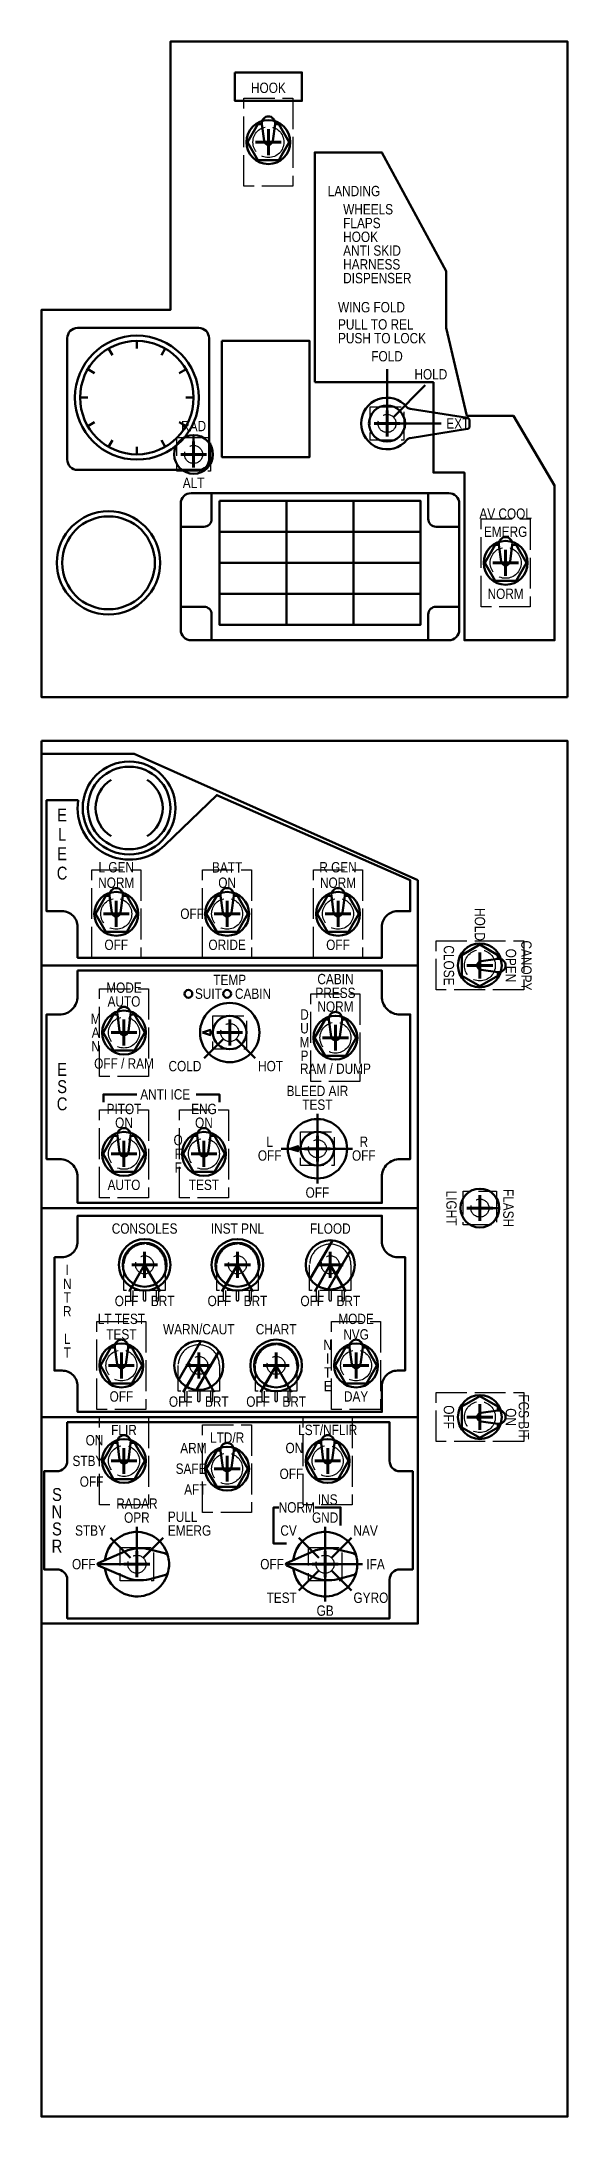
# Model space of a CAD drawing. Header units: millimetres. Extents: x -478 to 619, y -820 to 315.
# Drawn here: x 415 to 619, y -652 to 152 of the extents above; entities that cross this region are included whole.
import ezdxf

# ---------------------------------------------------------------- set-up
doc = ezdxf.new("R2010")
doc.units = ezdxf.units.MM
doc.header["$PDMODE"] = 2
doc.header["$PDSIZE"] = 5
doc.linetypes.add('ACAD_ISO02W100', pattern=[15, 12, -3])
for name, color, linetype, lineweight, true_color in [('CutTier1', 7, 'Continuous', 50, 0x000000), ('SwBack', 9, 'ACAD_ISO02W100', 25, 0xc0c0c0), ('SwCenter', 9, 'Continuous', 200, 0xc0c0c0), ('SwDrill', 9, 'ACAD_ISO02W100', 25, 0xc0c0c0), ('SwFront', 1, 'Continuous', 50, 0xff0000), ('SwitchTier1', 7, 'Continuous', 25, 0x000000), ('TextTier1', 5, 'Continuous', 50, 0x0000ff)]:
    doc.layers.add(name, color=color, linetype=linetype, lineweight=lineweight, true_color=true_color)
doc.styles.add('textstyle125', font='')
doc.styles.add('textstyle126', font='')
doc.styles.add('textstyle127', font='')
doc.styles.add('textstyle128', font='')
doc.styles.add('textstyle129', font='')
doc.styles.add('textstyle130', font='')
doc.styles.add('textstyle131', font='')
doc.styles.add('textstyle132', font='')
doc.styles.add('textstyle133', font='')
doc.styles.add('textstyle134', font='')
doc.styles.add('textstyle135', font='')
doc.styles.add('textstyle136', font='')
doc.styles.add('textstyle137', font='')
doc.styles.add('textstyle138', font='')
doc.styles.add('textstyle139', font='')
doc.styles.add('textstyle140', font='')
doc.styles.add('textstyle141', font='')
doc.styles.add('textstyle142', font='')
doc.styles.add('textstyle143', font='')
doc.styles.add('textstyle144', font='')
doc.styles.add('textstyle145', font='')
doc.styles.add('textstyle146', font='')
doc.styles.add('textstyle147', font='')
doc.styles.add('textstyle148', font='')
doc.styles.add('textstyle149', font='')
doc.styles.add('textstyle150', font='')
doc.styles.add('textstyle151', font='')
doc.styles.add('textstyle152', font='')
doc.styles.add('textstyle153', font='')
doc.styles.add('textstyle154', font='')
doc.styles.add('textstyle155', font='')
doc.styles.add('textstyle156', font='')
doc.styles.add('textstyle157', font='')
doc.styles.add('textstyle158', font='')
doc.styles.add('textstyle159', font='')
doc.styles.add('textstyle160', font='')
doc.styles.add('textstyle161', font='')
doc.styles.add('textstyle162', font='')
doc.styles.add('textstyle163', font='')
doc.styles.add('textstyle164', font='')
doc.styles.add('textstyle165', font='')
doc.styles.add('textstyle166', font='')
doc.styles.add('textstyle167', font='')
doc.styles.add('textstyle168', font='')
doc.styles.add('textstyle169', font='')
doc.styles.add('textstyle170', font='')
doc.styles.add('textstyle171', font='')
doc.styles.add('textstyle172', font='')
doc.styles.add('textstyle173', font='')
doc.styles.add('textstyle174', font='')
doc.styles.add('textstyle175', font='')
doc.styles.add('textstyle176', font='')
doc.styles.add('textstyle177', font='')
doc.styles.add('textstyle178', font='')
doc.styles.add('textstyle179', font='')
doc.styles.add('textstyle180', font='')
doc.styles.add('textstyle181', font='')
doc.styles.add('textstyle182', font='')
doc.styles.add('textstyle183', font='')
doc.styles.add('textstyle184', font='')
doc.styles.add('textstyle185', font='')
doc.styles.add('textstyle186', font='')
doc.styles.add('textstyle187', font='')
doc.styles.add('textstyle188', font='')
doc.styles.add('textstyle189', font='')
doc.styles.add('textstyle190', font='')
doc.styles.add('textstyle229', font='')
doc.styles.add('textstyle230', font='')
doc.styles.add('textstyle231', font='')
doc.styles.add('textstyle232', font='')
doc.styles.add('textstyle233', font='')
doc.styles.add('textstyle234', font='')
doc.styles.add('textstyle235', font='')
doc.styles.add('textstyle236', font='')
doc.styles.add('textstyle238', font='')
doc.styles.add('textstyle239', font='')
doc.styles.add('textstyle304', font='')
doc.styles.add('textstyle305', font='')
doc.styles.add('textstyle308', font='')
doc.styles.add('textstyle309', font='')
doc.styles.add('textstyle310', font='')
doc.styles.add('textstyle312', font='')
doc.styles.add('textstyle5', font='')
doc.styles.add('textstyle6', font='')
doc.styles.add('textstyle7', font='')
doc.styles.add('textstyle83', font='')
doc.styles.add('textstyle84', font='')
doc.styles.add('textstyle85', font='')
doc.styles.add('textstyle86', font='')
doc.styles.add('textstyle87', font='')
doc.styles.add('textstyle88', font='')
doc.styles.add('textstyle89', font='')
doc.styles.add('textstyle93', font='')
doc.styles.add('textstyle94', font='')
doc.styles.add('textstyle95', font='')
doc.styles.add('textstyle96', font='')
doc.styles.add('textstyle97', font='')
doc.styles.add('textstyle98', font='')
doc.styles.get('textstyle125').set_extended_font_data('Arial Narrow')
doc.styles.get('textstyle126').set_extended_font_data('Arial Narrow')
doc.styles.get('textstyle127').set_extended_font_data('Arial Narrow')
doc.styles.get('textstyle128').set_extended_font_data('Arial Narrow')
doc.styles.get('textstyle129').set_extended_font_data('Arial Narrow')
doc.styles.get('textstyle130').set_extended_font_data('Arial Narrow')
doc.styles.get('textstyle131').set_extended_font_data('Arial Narrow')
doc.styles.get('textstyle132').set_extended_font_data('Arial Narrow')
doc.styles.get('textstyle133').set_extended_font_data('Arial Narrow')
doc.styles.get('textstyle134').set_extended_font_data('Arial Narrow')
doc.styles.get('textstyle135').set_extended_font_data('Arial Narrow')
doc.styles.get('textstyle136').set_extended_font_data('Arial Narrow')
doc.styles.get('textstyle137').set_extended_font_data('Arial Narrow')
doc.styles.get('textstyle138').set_extended_font_data('Arial Narrow')
doc.styles.get('textstyle139').set_extended_font_data('Arial Narrow')
doc.styles.get('textstyle140').set_extended_font_data('Arial Narrow')
doc.styles.get('textstyle141').set_extended_font_data('Arial Narrow')
doc.styles.get('textstyle142').set_extended_font_data('Arial Narrow')
doc.styles.get('textstyle143').set_extended_font_data('Arial Narrow')
doc.styles.get('textstyle144').set_extended_font_data('Arial Narrow')
doc.styles.get('textstyle145').set_extended_font_data('Arial Narrow')
doc.styles.get('textstyle146').set_extended_font_data('Arial Narrow')
doc.styles.get('textstyle147').set_extended_font_data('Arial Narrow')
doc.styles.get('textstyle148').set_extended_font_data('Arial Narrow')
doc.styles.get('textstyle149').set_extended_font_data('Arial Narrow')
doc.styles.get('textstyle150').set_extended_font_data('Arial Narrow')
doc.styles.get('textstyle151').set_extended_font_data('Arial Narrow')
doc.styles.get('textstyle152').set_extended_font_data('Arial Narrow')
doc.styles.get('textstyle153').set_extended_font_data('Arial Narrow')
doc.styles.get('textstyle154').set_extended_font_data('Arial Narrow')
doc.styles.get('textstyle155').set_extended_font_data('Arial Narrow')
doc.styles.get('textstyle156').set_extended_font_data('Arial Narrow')
doc.styles.get('textstyle157').set_extended_font_data('Arial Narrow')
doc.styles.get('textstyle158').set_extended_font_data('Arial Narrow')
doc.styles.get('textstyle159').set_extended_font_data('Arial Narrow')
doc.styles.get('textstyle160').set_extended_font_data('Arial Narrow')
doc.styles.get('textstyle161').set_extended_font_data('Arial Narrow')
doc.styles.get('textstyle162').set_extended_font_data('Arial Narrow')
doc.styles.get('textstyle163').set_extended_font_data('Arial Narrow')
doc.styles.get('textstyle164').set_extended_font_data('Arial Narrow')
doc.styles.get('textstyle165').set_extended_font_data('Arial Narrow')
doc.styles.get('textstyle166').set_extended_font_data('Arial Narrow')
doc.styles.get('textstyle167').set_extended_font_data('Arial Narrow')
doc.styles.get('textstyle168').set_extended_font_data('Arial Narrow')
doc.styles.get('textstyle169').set_extended_font_data('Arial Narrow')
doc.styles.get('textstyle170').set_extended_font_data('Arial Narrow')
doc.styles.get('textstyle171').set_extended_font_data('Arial Narrow')
doc.styles.get('textstyle172').set_extended_font_data('Arial Narrow')
doc.styles.get('textstyle173').set_extended_font_data('Arial Narrow')
doc.styles.get('textstyle174').set_extended_font_data('Arial Narrow')
doc.styles.get('textstyle175').set_extended_font_data('Arial Narrow')
doc.styles.get('textstyle176').set_extended_font_data('Arial Narrow')
doc.styles.get('textstyle177').set_extended_font_data('Arial Narrow')
doc.styles.get('textstyle178').set_extended_font_data('Arial Narrow')
doc.styles.get('textstyle179').set_extended_font_data('Arial Narrow')
doc.styles.get('textstyle180').set_extended_font_data('Arial Narrow')
doc.styles.get('textstyle181').set_extended_font_data('Arial Narrow')
doc.styles.get('textstyle182').set_extended_font_data('Arial Narrow')
doc.styles.get('textstyle183').set_extended_font_data('Arial Narrow')
doc.styles.get('textstyle184').set_extended_font_data('Arial Narrow')
doc.styles.get('textstyle185').set_extended_font_data('Arial Narrow')
doc.styles.get('textstyle186').set_extended_font_data('Arial Narrow')
doc.styles.get('textstyle187').set_extended_font_data('Arial Narrow')
doc.styles.get('textstyle188').set_extended_font_data('Arial Narrow')
doc.styles.get('textstyle189').set_extended_font_data('Arial Narrow')
doc.styles.get('textstyle190').set_extended_font_data('Arial Narrow')
doc.styles.get('textstyle229').set_extended_font_data('Arial Narrow')
doc.styles.get('textstyle230').set_extended_font_data('Arial Narrow')
doc.styles.get('textstyle231').set_extended_font_data('Arial Narrow')
doc.styles.get('textstyle232').set_extended_font_data('Arial Narrow')
doc.styles.get('textstyle233').set_extended_font_data('Arial Narrow')
doc.styles.get('textstyle234').set_extended_font_data('Arial Narrow')
doc.styles.get('textstyle235').set_extended_font_data('Arial Narrow')
doc.styles.get('textstyle236').set_extended_font_data('Arial Narrow')
doc.styles.get('textstyle238').set_extended_font_data('Arial Narrow')
doc.styles.get('textstyle239').set_extended_font_data('Arial Narrow')
doc.styles.get('textstyle304').set_extended_font_data('Arial Narrow')
doc.styles.get('textstyle305').set_extended_font_data('Arial Narrow')
doc.styles.get('textstyle308').set_extended_font_data('Arial Narrow')
doc.styles.get('textstyle309').set_extended_font_data('Arial Narrow')
doc.styles.get('textstyle310').set_extended_font_data('Arial Narrow')
doc.styles.get('textstyle312').set_extended_font_data('Arial Narrow')
doc.styles.get('textstyle5').set_extended_font_data('Arial Narrow')
doc.styles.get('textstyle6').set_extended_font_data('Arial Narrow')
doc.styles.get('textstyle7').set_extended_font_data('Arial Narrow')
doc.styles.get('textstyle83').set_extended_font_data('Arial Narrow')
doc.styles.get('textstyle84').set_extended_font_data('Arial Narrow')
doc.styles.get('textstyle85').set_extended_font_data('Arial Narrow')
doc.styles.get('textstyle86').set_extended_font_data('Arial Narrow')
doc.styles.get('textstyle87').set_extended_font_data('Arial Narrow')
doc.styles.get('textstyle88').set_extended_font_data('Arial Narrow')
doc.styles.get('textstyle89').set_extended_font_data('Arial Narrow')
doc.styles.get('textstyle93').set_extended_font_data('Arial Narrow')
doc.styles.get('textstyle94').set_extended_font_data('Arial Narrow')
doc.styles.get('textstyle95').set_extended_font_data('Arial Narrow')
doc.styles.get('textstyle96').set_extended_font_data('Arial Narrow')
doc.styles.get('textstyle97').set_extended_font_data('Arial Narrow')
doc.styles.get('textstyle98').set_extended_font_data('Arial Narrow')

msp = doc.modelspace()

# ---------------------------------------------------------------- texts
at = {"layer": 'TextTier1'}
for s, insert, char_height, attachment_point, line_spacing_factor, style in [('HOOK', (503, 132), 4, 8, 0.8, 'textstyle98'), ('LANDING', (526, 92), 4, 7, 0.8, 'textstyle88'), ('WHEELS\\PFLAPS\\PHOOK\\PANTI SKID\\PHARNESS\\PDISPENSER', (532, 89), 4, 1, 0.8, 'textstyle84'), ('WING FOLD', (530, 47), 4, 7, 0.8, 'textstyle83'), ('PULL TO REL\\PPUSH TO LOCK', (530, 35), 4, 7, 0.8, 'textstyle86'), ('FOLD', (549, 28), 4, 8, 0.8, 'textstyle97'), ('HOLD', (566, 21), 4, 8, 0.8, 'textstyle89'), ('RAD', (474, 1), 4, 8, 0.8, 'textstyle93'), ('EXT', (572, 4), 4, 4, 0.8, 'textstyle87'), ('ALT', (474, -17), 4, 2, 0.8, 'textstyle94'), ('AV COOL', (595, -33), 4, 8, 0.8, 'textstyle96'), ('EMERG', (595, -40), 4, 8, 0.8, 'textstyle95'), ('NORM', (595, -60), 4, 2, 0.8, 'textstyle85'), ('E\\PL\\PE\\PC', (423, -159), 5, 5, 0.9, 'textstyle140'), ('L GEN', (444, -170), 4, 8, 0.8, 'textstyle165'), ('BATT', (487, -170), 4, 8, 0.8, 'textstyle164'), ('R GEN', (530, -170), 4, 8, 0.8, 'textstyle162'), ('NORM', (444, -176), 4, 8, 0.8, 'textstyle138'), ('ON', (487, -176), 4, 8, 0.8, 'textstyle137'), ('NORM', (530, -176), 4, 8, 0.8, 'textstyle135'), ('OFF', (478, -186), 4, 6, 0.8, 'textstyle152'), ('OFF', (444, -196), 4, 2, 0.8, 'textstyle154'), ('ORIDE', (487, -196), 4, 2, 0.8, 'textstyle157'), ('OFF', (530, -196), 4, 2, 0.8, 'textstyle155'), ('MODE\\PAUTO', (447, -222), 4, 8, 0.8, 'textstyle136'), ('TEMP\\P  SUIT    CABIN', (488, -219), 4, 8, 0.8, 'textstyle6'), ('CABIN\\PPRESS\\PNORM', (529, -224), 4, 8, 0.8, 'textstyle160'), ('M\\PA\\PN', (436, -232), 4, 5, 0.8, 'textstyle153'), ('D\\PU\\PM\\PP', (517, -233), 4, 5, 0.8, 'textstyle150'), ('E\\PS\\PC', (423, -253), 5, 5, 0.8, 'textstyle156'), ('OFF / RAM', (447, -242), 4, 2, 0.8, 'textstyle177'), ('COLD', (477, -243), 4, 3, 0.8, 'textstyle7'), ('HOT', (499, -243), 4, 1, 0.8, 'textstyle5'), ('RAM / DUMP', (529, -244), 4, 2, 0.8, 'textstyle178'), ('ANTI ICE', (463, -258), 4, 8, 0.8, 'textstyle159'), ('BLEED AIR\\PTEST', (522, -262), 4, 8, 0.8, 'textstyle132'), ('PITOT\\PON', (447, -269), 4, 8, 0.8, 'textstyle161'), ('ENG\\PON', (478, -269), 4, 8, 0.8, 'textstyle158'), ('O\\PF\\PF', (468, -279), 4, 5, 0.8, 'textstyle151'), ('L\\POFF', (503.5, -277), 4, 5, 0.8, 'textstyle182'), ('R\\POFF', (540, -277), 4, 5, 0.8, 'textstyle181'), ('AUTO', (447, -289), 4, 2, 0.8, 'textstyle175'), ('TEST', (478, -289), 4, 2, 0.8, 'textstyle176'), ('OFF', (522, -292), 4, 2, 0.8, 'textstyle147'), ('CONSOLES', (455, -310), 4, 8, 0.8, 'textstyle133'), ('INST PNL', (491, -310), 4, 8, 0.8, 'textstyle134'), ('FLOOD', (527, -310), 4, 8, 0.8, 'textstyle131'), ('I\\PN\\PT\\PR\\P\\PL\\PT', (425, -340), 4, 5, 0.8, 'textstyle141'), ('OFF', (448, -334), 4, 2, 0.8, 'textstyle231'), ('BRT', (462, -334), 4, 2, 0.8, 'textstyle232'), ('OFF', (484, -334), 4, 2, 0.8, 'textstyle235'), ('BRT', (498, -334), 4, 2, 0.8, 'textstyle236'), ('OFF', (520, -334), 4, 2, 0.8, 'textstyle230'), ('BRT', (534, -334), 4, 2, 0.8, 'textstyle238'), ('LT TEST', (446, -345), 4, 8, 0.8, 'textstyle126'), ('WARN/CAUT', (476, -349), 4, 8, 0.8, 'textstyle129'), ('CHART', (506, -349), 4, 8, 0.8, 'textstyle130'), ('MODE', (537, -345), 4, 8, 0.8, 'textstyle128'), ('TEST', (446, -351), 4, 8, 0.8, 'textstyle125'), ('N\\PI\\PT\\PE', (526, -361), 4, 5, 0.8, 'textstyle146'), ('NVG', (537, -351), 4, 8, 0.8, 'textstyle127'), ('OFF', (446, -371), 4, 2, 0.8, 'textstyle148'), ('OFF', (469, -373), 4, 2, 0.8, 'textstyle234'), ('BRT', (483, -373), 4, 2, 0.8, 'textstyle239'), ('OFF', (499, -373), 4, 2, 0.8, 'textstyle229'), ('BRT', (513, -373), 4, 2, 0.8, 'textstyle233'), ('DAY', (537, -371), 4, 2, 0.8, 'textstyle149'), ('ON\\PSTBY \\POFF', (439, -398), 4, 6, 1.2, 'textstyle304'), ('ARM\\PSAFE  \\PAFT', (479, -401), 4, 6, 1.2, 'textstyle305'), ('ON\\POFF', (516.5, -398), 4, 6, 1.5, 'textstyle310'), ('S\\PN\\PS\\PR', (421, -421), 5, 5, 0.8, 'textstyle139'), ('RADAR', (452, -416.5), 4, 8, 0.8, 'textstyle168'), ('OPR', (452, -422), 4, 8, 0.8, 'textstyle163'), ('PULL\\PEMERG', (464, -427), 4, 7, 0.8, 'textstyle185'), ('NORM', (514, -416), 4, 5, 0.8, 'textstyle167'), ('GND', (525, -422), 4, 8, 0.8, 'textstyle169'), ('INS', (526, -415), 4, 8, 0.8, 'textstyle172'), ('STBY', (440, -427), 4, 9, 0.8, 'textstyle180'), ('CV', (514, -427), 4, 9, 0.8, 'textstyle183'), ('NAV', (536, -427), 4, 7, 0.8, 'textstyle184'), ('OFF', (436, -438), 4, 6, 0.8, 'textstyle179'), ('OFF', (509, -438), 4, 6, 0.8, 'textstyle186'), ('IFA', (541, -438), 4, 4, 0.8, 'textstyle189'), ('TEST', (514, -449), 4, 3, 0.8, 'textstyle187'), ('GYRO', (536, -449), 4, 1, 0.8, 'textstyle190'), ('GB', (525, -454), 4, 2, 0.8, 'textstyle166')]:
    msp.add_mtext(s, dxfattribs=dict(at, insert=insert, char_height=char_height, attachment_point=attachment_point, line_spacing_factor=line_spacing_factor, style=style))
at = {"layer": 'TextTier1', "char_height": 4, "rotation": 270, "line_spacing_factor": 0.8}
for s, insert, attachment_point, style in [('HOLD', (585, -196.5), 6, 'textstyle145'), ('CLOSE', (575, -206), 2, 'textstyle188'), ('OPEN', (595, -206), 8, 'textstyle171'), ('CANOPY', (601, -206), 8, 'textstyle144'), ('LIGHT', (576, -300), 2, 'textstyle170'), ('FLASH', (594, -300), 8, 'textstyle173'), ('OFF', (575, -381), 2, 'textstyle174'), ('ON', (595, -381), 8, 'textstyle142'), ('FCS BIT', (600, -381), 8, 'textstyle143')]:
    msp.add_mtext(s, dxfattribs=dict(at, insert=insert, attachment_point=attachment_point, style=style))
at = {"layer": 'TextTier1', "char_height": 4}
for s, insert, attachment_point, style in [('FLIR', (447, -386), 5, 'textstyle308'), ('LST/NFLIR', (526, -386), 5, 'textstyle312'), ('LTD/R', (487, -391), 8, 'textstyle309')]:
    msp.add_mtext(s, dxfattribs=dict(at, insert=insert, attachment_point=attachment_point, style=style))

# ---------------------------------------------------------------- blocks, each defined once
blk = doc.blocks.new('SwToggle')
at = {"layer": 'SwBack'}
blk.add_lwpolyline([(-9.5, 17), (9.5, 17), (9.5, -17), (-9.5, -17)], close=True, dxfattribs=at)
at = {"layer": 'SwCenter'}
blk.add_point((0, 0), dxfattribs=at)
at = {"layer": 'SwDrill'}
blk.add_circle((0, 0), 6, dxfattribs=at)
at = {"layer": 'SwFront'}
blk.add_lwpolyline([(0.09, 10), (-0.09, 10, -0.454489), (2.58, 6.94), (1.7, 0.47, -0.375053), (0.02, -1), (-0.02, -1, -0.375053), (-1.7, 0.47), (-2.58, 6.94, -0.454489), (0.09, 10)], format="xyb", dxfattribs=at)
blk.add_lwpolyline([(2.59, 7), (4.04, 7), (8.08, 0), (4.04, -7), (-4.04, -7), (-8.08, 0), (-4.04, 7), (-2.59, 7)], dxfattribs=at)
at = {"layer": 'TextTier1'}
blk.add_circle((0, 0), 8.5, dxfattribs=at)
blk = doc.blocks.new('SwEnc15mm')
at = {"layer": 'SwBack', "flags": 128}
blk.add_lwpolyline([(-6.5, 6.5), (6.5, 6.5), (6.5, -6.5), (-6.5, -6.5)], close=True, dxfattribs=at)
at = {"layer": 'SwCenter'}
blk.add_point((0, 0), dxfattribs=at)
at = {"layer": 'SwDrill'}
blk.add_circle((0, 0), 3.5, dxfattribs=at)
at = {"layer": 'SwFront'}
blk.add_line((0, 7.5), (0, 3.75), dxfattribs=at)
blk.add_circle((0, 0), 7.5, dxfattribs=at)
blk = doc.blocks.new('SwEncWingFold')
at = {"layer": 'SwBack', "flags": 128}
blk.add_lwpolyline([(-6.5, 6.5), (6.5, 6.5), (6.5, -6.5), (-6.5, -6.5)], close=True, dxfattribs=at)
at = {"layer": 'SwCenter'}
blk.add_point((0, 0), dxfattribs=at)
at = {"layer": 'SwDrill'}
blk.add_circle((0, 0), 3.5, dxfattribs=at)
at = {"layer": 'SwFront'}
for p, q in [((31.16, 2.13), (8.94, 5.67)), ((32, 1.15), (32, -1.15)), ((31.16, -2.13), (8.94, -5.67))]:
    blk.add_line(p, q, dxfattribs=at)
blk.add_circle((0, 0), 7, dxfattribs=at)
for centre, radius, start, end in [((0, 0), 10, 39.5561, 320.4439), ((9.25, 7.64), 2, 219.5561, 260.96572), ((31, 1.15), 1, 0, 80.96572), ((9.25, -7.64), 2, 99.03428, 140.4439), ((31, -1.15), 1, 279.03428, 0)]:
    blk.add_arc(centre, radius, start, end, dxfattribs=at)
blk = doc.blocks.new('SwEnc23mm')
at = {"layer": 'SwBack', "flags": 128}
blk.add_lwpolyline([(-6.5, 6.5), (6.5, 6.5), (6.5, -6.5), (-6.5, -6.5)], close=True, dxfattribs=at)
at = {"layer": 'SwCenter'}
blk.add_point((0, 0), dxfattribs=at)
at = {"layer": 'SwDrill'}
blk.add_circle((0, 0), 3.5, dxfattribs=at)
at = {"layer": 'SwFront'}
blk.add_lwpolyline([(-10.5, 0), (-7.5, 1), (-7.5, -1), (-10.5, 0)], dxfattribs=at)
for radius in [11.5, 6.5]:
    blk.add_circle((0, 0), radius, dxfattribs=at)
blk = doc.blocks.new('SwPot19mmBar')
at = {"layer": 'SwBack'}
for points in [[(-8, -10), (-8, 0, -0.414214), (0, 8), (0, 8, -0.414214), (8, 0), (8, -10), (-8, -10)], [(-5.5, -10), (-5.5, -13.5, 0.414214), (-5, -14), (-5, -14, 0.414214), (-4.5, -13.5), (-4.5, -10)], [(-0.5, -10), (-0.5, -13.5, 0.414214), (0, -14), (0, -14, 0.414214), (0.5, -13.5), (0.5, -10)], [(4.49, -10.06), (4.49, -13.56, 0.414214), (4.99, -14.06), (4.99, -14.06, 0.414214), (5.49, -13.56), (5.49, -10.06)]]:
    blk.add_lwpolyline(points, format="xyb", dxfattribs=at)
at = {"layer": 'SwCenter'}
blk.add_point((0, 0), dxfattribs=at)
at = {"layer": 'SwDrill'}
blk.add_circle((0, 0), 3.5, dxfattribs=at)
at = {"layer": 'SwFront'}
for p, q in [((-7.77, -5.46), (0.84, 9.46)), ((-0.84, -9.46), (7.77, 5.46)), ((-4.75, -8.23), (-2.75, -4.76))]:
    blk.add_line(p, q, dxfattribs=at)
blk.add_circle((0, 0), 9.5, dxfattribs=at)
blk = doc.blocks.new('SwPot20mm')
at = {"layer": 'SwBack'}
for points in [[(-8, -10), (-8, 0, -0.414214), (0, 8), (0, 8, -0.414214), (8, 0), (8, -10), (-8, -10)], [(-5.5, -10), (-5.5, -13.5, 0.414214), (-5, -14), (-5, -14, 0.414214), (-4.5, -13.5), (-4.5, -10)], [(-0.5, -10), (-0.5, -13.5, 0.414214), (0, -14), (0, -14, 0.414214), (0.5, -13.5), (0.5, -10)], [(4.49, -10.06), (4.49, -13.56, 0.414214), (4.99, -14.06), (4.99, -14.06, 0.414214), (5.49, -13.56), (5.49, -10.06)]]:
    blk.add_lwpolyline(points, format="xyb", dxfattribs=at)
at = {"layer": 'SwCenter'}
blk.add_point((0, 0), dxfattribs=at)
at = {"layer": 'SwDrill'}
blk.add_circle((0, 0), 3.5, dxfattribs=at)
at = {"layer": 'SwFront'}
blk.add_line((-5, -8.66), (-3, -5.2), dxfattribs=at)
for radius in [10, 8.5]:
    blk.add_circle((0, 0), radius, dxfattribs=at)
blk = doc.blocks.new('SwEnc28mmPoint')
at = {"layer": 'SwBack', "flags": 128}
blk.add_lwpolyline([(-6.5, 6.5), (6.5, 6.5), (6.5, -6.5), (-6.5, -6.5)], close=True, dxfattribs=at)
at = {"layer": 'SwCenter'}
blk.add_point((0, 0), dxfattribs=at)
at = {"layer": 'SwDrill'}
blk.add_circle((0, 0), 3.5, dxfattribs=at)
at = {"layer": 'SwFront'}
for p, q in [((-15.25, 0), (-5, 0)), ((-14.95, 0.46), (-4.71, 4.94)), ((4.98, 5.74), (10.73, 4.28)), ((-14.95, -0.46), (-4.71, -4.94)), ((4.98, -5.74), (10.73, -4.28))]:
    blk.add_line(p, q, dxfattribs=at)
for centre, radius, start, end in [((0, 0), 12.5, 12.89982, 172.7623), ((-14.75, 0), 0.5, 113.62938, 246.37062), ((1.3, -8.8), 15, 75.78485, 113.62938), ((10.23, 2.34), 2, 12.89982, 75.78485), ((0, 0), 12.5, 347.10018, 12.89982), ((0, 0), 12.5, 187.2377, 347.10018), ((1.3, 8.8), 15, 246.37062, 284.21515), ((10.23, -2.34), 2, 284.21515, 347.10018)]:
    blk.add_arc(centre, radius, start, end, dxfattribs=at)

# ---------------------------------------------------------------- linework, layer by layer
at = {"layer": 'CutTier1'}
msp.add_lwpolyline([(619, -102), (415, -102), (415, 48), (465, 48), (465, 152), (619, 152)], close=True, dxfattribs=at)
at = {"layer": 'CutTier1', "flags": 128}
msp.add_lwpolyline([(415, -119), (619, -119), (619, -652), (415, -652)], close=True, dxfattribs=at)
at = {"layer": 'TextTier1'}
for p, q in [((442.5, 30.45), (441, 33.05)), ((452, 33), (452, 36)), ((461.5, 30.45), (463, 33.05)), ((435.55, 23.5), (432.95, 25)), ((468.45, 23.5), (471.05, 25)), ((549, 7.5), (549, 25)), ((551.47, 6.47), (563.85, 18.85)), ((433, 14), (430, 14)), ((471, 14), (474, 14)), ((435.55, 4.5), (432.95, 3)), ((468.45, 4.5), (471.05, 3)), ((552.5, 4), (570, 4)), ((442.5, -2.45), (441, -5.05)), ((452, -5), (452, -8)), ((461.5, -2.45), (463, -5.05)), ((510, -74), (510, -26)), ((536, -74), (536, -26)), ((484, -38), (562, -38)), ((484, -50), (562, -50)), ((484, -62), (562, -62)), ((522, -273.5), (522, -263.45)), ((518.5, -277), (507.95, -277)), ((522, -280.5), (522, -290.55)), ((525.5, -277), (535.55, -277)), ((455, -322), (449, -332.39)), ((455, -322), (461, -332.39)), ((491, -322), (485, -332.39)), ((491, -322), (497, -332.39)), ((527, -322), (521, -332.39)), ((527, -322), (533, -332.39)), ((476, -361), (470, -371.39)), ((476, -361), (482, -371.39)), ((506, -361), (500, -371.39)), ((506, -361), (512, -371.39)), ((452, -434.5), (452, -423.5)), ((525, -434.5), (525, -423.5)), ((449.53, -435.53), (441.75, -427.75)), ((454.47, -435.53), (462.25, -427.75)), ((522.53, -435.53), (514.75, -427.75)), ((527.47, -435.53), (535.25, -427.75)), ((448.5, -438), (437.5, -438)), ((521.5, -438), (510.5, -438)), ((522.53, -440.47), (514.75, -448.25)), ((525, -441.5), (525, -452.5)), ((527.47, -440.47), (535.25, -448.25)), ((528.5, -438), (539.5, -438))]:
    msp.add_line(p, q, dxfattribs=at)
at = {"layer": 'TextTier1', "flags": 128}
for points in [[(490, 140), (516, 140), (516, 129), (490, 129)], [(485, 36), (519, 36), (519, -9), (485, -9)], [(484, -26), (562, -26), (562, -74), (484, -74)]]:
    msp.add_lwpolyline(points, close=True, dxfattribs=at)
at = {"layer": 'TextTier1'}
for points in [[(521, 20), (521, 109), (547, 109), (572, 63), (572, 41), (580, 7), (598, 7), (614, -20), (614, -80), (579, -80), (579, -15), (567, -15), (567, 20)], [(561, -173), (451, -124), (415, -124), (415, -461), (561, -461)]]:
    msp.add_lwpolyline(points, close=True, dxfattribs=at)
for points in [[(429, 41), (476, 41, -0.414214), (480, 37), (480, -10, -0.414214), (476, -14), (429, -14, -0.414214), (425, -10), (425, 37, -0.414214), (429, 41)], [(481, -23), (481, -33, -0.414214), (478, -36), (469, -36)], [(565, -23), (565, -33, 0.414214), (568, -36), (577, -36)], [(481, -80), (481, -70, 0.414214), (478, -67), (469, -67)], [(565, -80), (565, -70, -0.414214), (568, -67), (577, -67)], [(429.23, -142), (417, -142), (417, -185), (423, -185, -0.414214), (429, -191), (429, -203), (547, -203), (547, -191, -0.414214), (553, -185), (558, -185), (558, -173), (483, -140), (462.88, -159.4)], [(429, -208), (429, -218, -0.414214), (422, -225), (417, -225), (417, -281), (422, -281, -0.414214), (429, -288), (429, -298), (547, -298), (547, -288, -0.414214), (554, -281), (558, -281), (558, -225), (554, -225, -0.414214), (547, -218), (547, -208), (429, -208)], [(420, -319), (423, -319, 0.414214), (429, -313), (429, -303), (547, -303), (547, -313, 0.414214), (553, -319), (556, -319), (556, -363), (553, -363, 0.414214), (547, -369), (547, -379), (429, -379), (429, -369, 0.414214), (423, -363), (420, -363), (420, -319)], [(425, -383), (425, -398, -0.414214), (421, -402), (416, -402), (416, -440), (421, -440, -0.414214), (425, -444), (425, -459), (550, -459), (550, -444, -0.414214), (554, -440), (559, -440), (559, -402), (554, -402, -0.414214), (550, -398), (550, -383), (425, -383)]]:
    msp.add_lwpolyline(points, format="xyb", dxfattribs=at)
at = {"layer": 'TextTier1', "flags": 128}
msp.add_lwpolyline([(473, -23), (573, -23, -0.414214), (577, -27), (577, -76, -0.414214), (573, -80), (473, -80, -0.414214), (469, -76), (469, -27, -0.414214)], format="xyb", close=True, dxfattribs=at)
at = {"layer": 'TextTier1'}
for points in [[(415, -206), (561, -206)], [(485.53, -234.47), (478.1, -241.9)], [(490.47, -234.47), (497.9, -241.9)], [(439, -259), (439, -256), (452, -256)], [(475, -256), (484, -256), (484, -259)], [(415, -299.99), (561, -299.99)], [(415, -380.99), (561, -380.99)], [(507, -416), (505, -416), (505, -430), (510, -430)], [(521, -416), (531, -416), (531, -423)]]:
    msp.add_lwpolyline(points, dxfattribs=at)
for centre, radius in [((452, 14), 24.02), ((452, 14), 22), ((441, -50), 20), ((441, -50), 18), ((449, -145), 18), ((449, -145), 16), ((472, -217), 1.5), ((487, -217), 1.5)]:
    msp.add_circle(centre, radius, dxfattribs=at)
for radius, start, end in [(13, 122.47119, 237.52881), (13, 302.47119, 57.52881), (20, 171.37307, 313.95553)]:
    msp.add_arc((449, -145), radius, start, end, dxfattribs=at)

# ---------------------------------------------------------------- block references
at = {"layer": 'SwitchTier1'}
for name, p in [('SwToggle', (503, 113)), ('SwEncWingFold', (549, 4)), ('SwEnc15mm', (474, -8)), ('SwToggle', (595, -50)), ('SwToggle', (444, -186)), ('SwToggle', (487, -186)), ('SwToggle', (530, -186)), ('SwToggle', (447, -232)), ('SwToggle', (529, -234)), ('SwEnc23mm', (488, -232)), ('SwToggle', (447, -279)), ('SwToggle', (478, -279)), ('SwEnc23mm', (522, -277)), ('SwPot20mm', (455, -322)), ('SwPot20mm', (491, -322)), ('SwPot19mmBar', (527, -322)), ('SwToggle', (446, -361)), ('SwToggle', (537, -361)), ('SwPot19mmBar', (476, -361)), ('SwPot20mm', (506, -361)), ('SwToggle', (447, -398)), ('SwToggle', (487, -401)), ('SwToggle', (526, -398)), ('SwEnc28mmPoint', (452, -438)), ('SwEnc28mmPoint', (525, -438))]:
    msp.add_blockref(name, p, dxfattribs=at)
at = {"layer": 'SwitchTier1', "rotation": -90}
for name, p in [('SwToggle', (585, -206)), ('SwEnc15mm', (585, -300)), ('SwToggle', (585, -381))]:
    msp.add_blockref(name, p, dxfattribs=at)

msp.set_redraw_order([(e.dxf.handle, doc.entitydb.next_handle()) for e in msp.query("TEXT MTEXT ATTDEF DIMENSION ARC_DIMENSION")])  # texts and dimensions are drawn at this point

doc.saveas('drawing.dxf')
